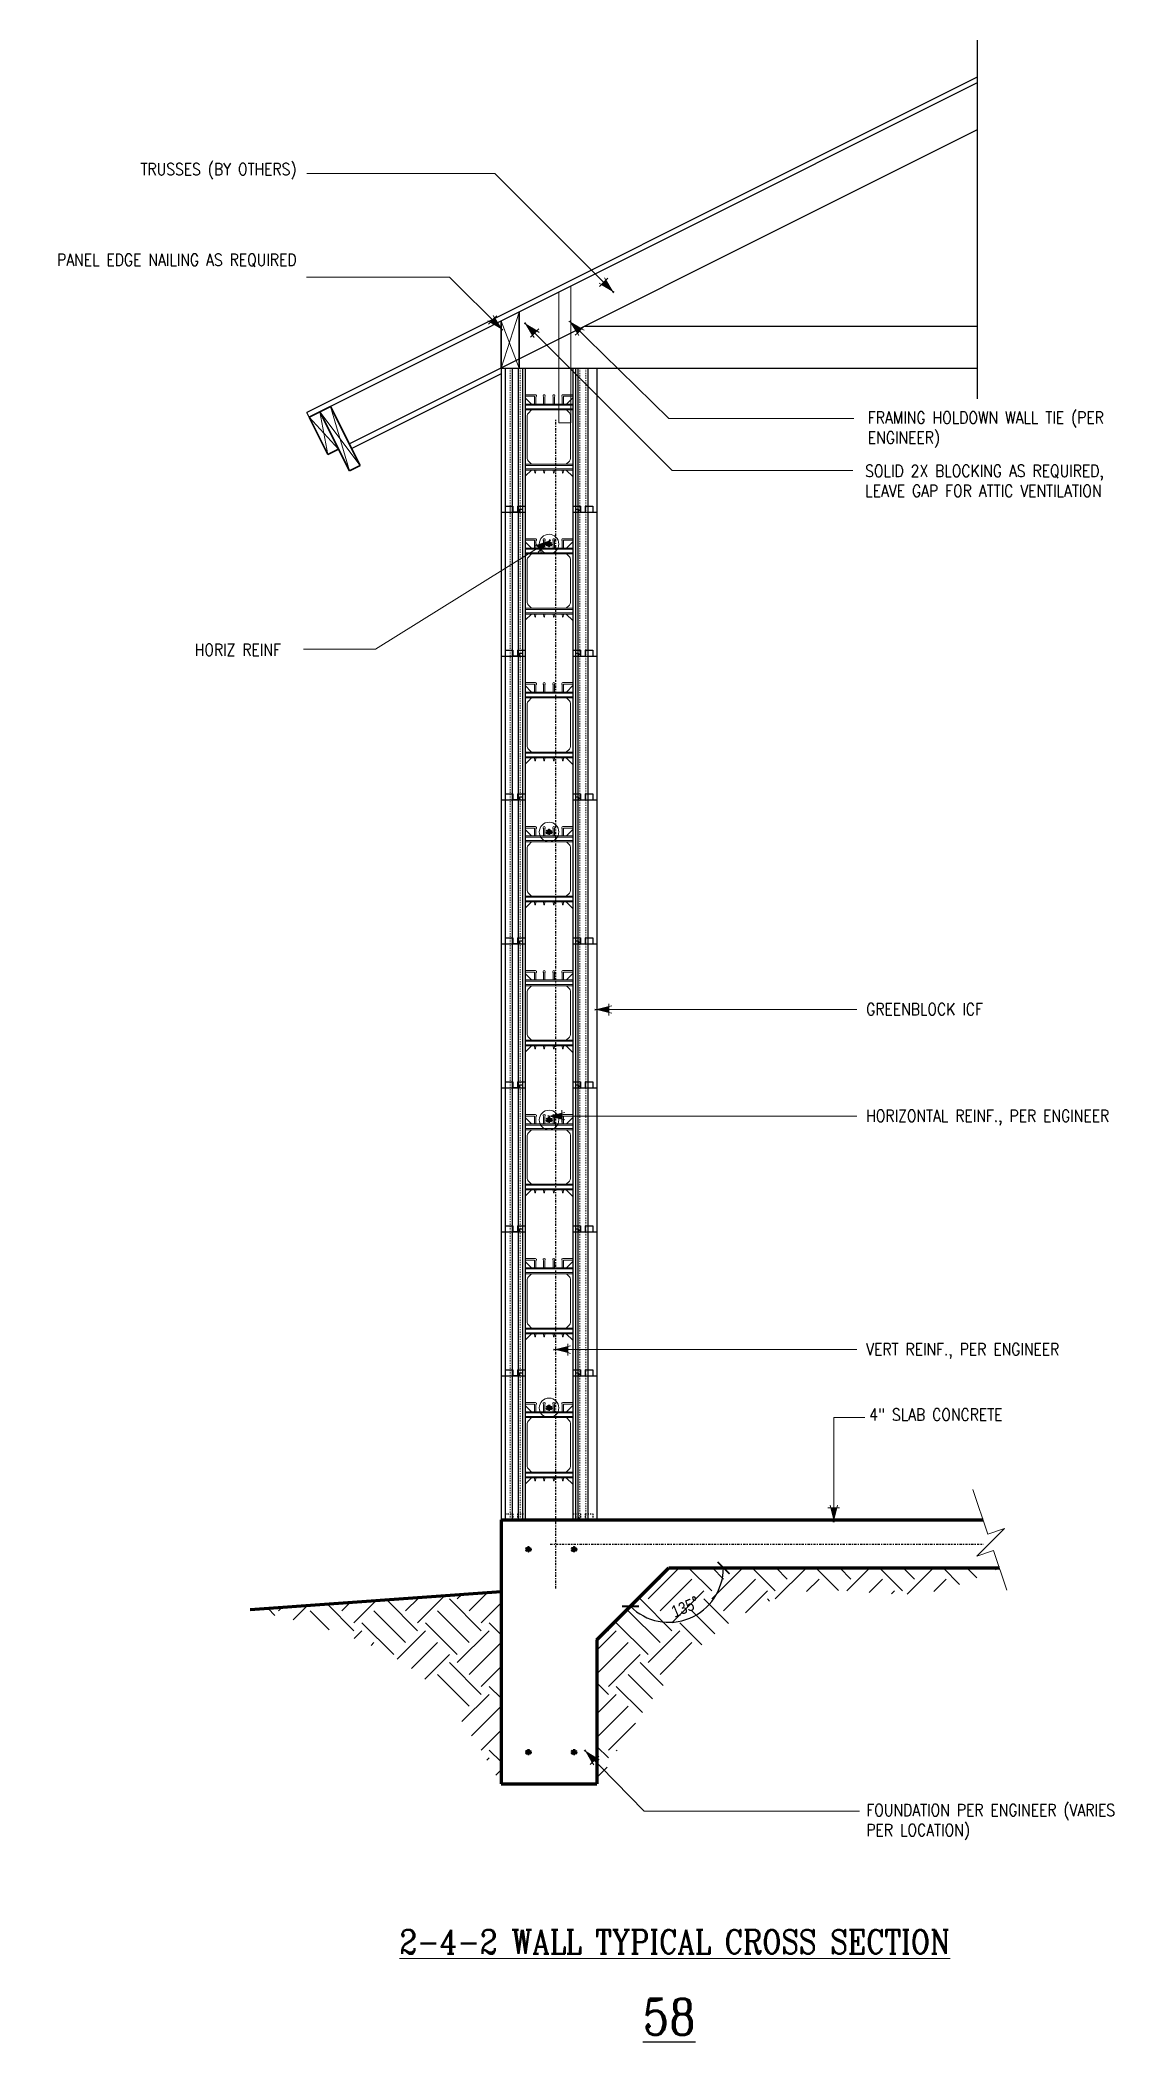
# Model space of a CAD drawing. Header units: inches. Extents: x 12 to 102, y 7 to 174.
import ezdxf

# ---------------------------------------------------------------- set-up
doc = ezdxf.new("R2010")
doc.units = ezdxf.units.IN
doc.header["$MEASUREMENT"] = 0
for name, pattern in [('CENTER', [2, 1.25, -0.25, 0.25, -0.25]), ('DASHED2', [0.375, 0.25, -0.125]), ('HIDDEN', [0.375, 0.25, -0.125])]:
    doc.linetypes.add(name, pattern=pattern)
doc.layers.get('Defpoints').update_dxf_attribs({"color": 252})
for name, color, linetype, lineweight in [('A2 Hatch', 8, 'Continuous', 9), ('A4 medium', 7, 'Continuous', 35), ('DETAILS', 7, 'Continuous', 13), ('DIM', 3, 'Continuous', 13), ('GRADE', 5, 'Continuous', 100), ('REBAR', 2, 'CENTER', 30)]:
    doc.layers.add(name, color=color, linetype=linetype, lineweight=lineweight)
doc.styles.add('ARCTEXT', font='arctext.shx', dxfattribs={"width": 0.85})
doc.styles.add('RomanC', font='romanc.shx', dxfattribs={"width": 0.85, "height": 5})
doc.dimstyles.new('ARCTEXT 1-1', dxfattribs={"dimscale": 0, "dimtxt": 1, "dimasz": 1, "dimexe": 0.1875, "dimexo": 1, "dimgap": 0.5, "dimtad": 1, "dimdec": 4, "dimzin": 3, "dimdsep": 46, "dimlunit": 4, "dimtxsty": 'ARCTEXT', "dimblk": 'ARCHTICK', "dimcen": 1, "dimclrd": 256, "dimclre": 256, "dimclrt": 256, "dimadec": 0, "dimazin": 0, "dimtfac": 1, "dimtdec": 4, "dimtofl": 0, "dimtmove": 2, "dimatfit": 3, "dimldrblk": 'arrow', "dimfxl": 1, "dimtolj": 1, "dimtzin": 0, "dimarcsym": 0})
doc.dimstyles.new('ARCTEXT1-4', dxfattribs={"dimtxt": 4, "dimasz": 2, "dimexe": 2, "dimexo": 2, "dimgap": 2, "dimtad": 1, "dimdec": 4, "dimzin": 3, "dimdsep": 46, "dimlunit": 4, "dimtxsty": 'ARCTEXT', "dimblk": 'ARCHTICK', "dimcen": 2, "dimaunit": 1, "dimadec": 0, "dimazin": 0, "dimtfac": 1, "dimtdec": 4, "dimtmove": 2, "dimatfit": 3, "dimldrblk": 'arrow', "dimfxl": 1, "dimtolj": 1, "dimtzin": 0, "dimarcsym": 0})
pattern_1 = [(45, (-8542.4664, 2990.3453), (4e-16, 5.3033009), [3.75, -3.75]), (45, (-8543.461, 2991.3397), (4e-16, 5.3033009), [3.75, -3.75]), (45, (-8544.455, 2992.334), (4e-16, 5.3033009), [3.75, -3.75]), (135, (-8544.455, 2992.997), (-5.3033009, 4e-16), [3.75, -3.75]), (135, (-8543.461, 2993.9914), (-5.3033009, 4e-16), [3.75, -3.75]), (135, (-8542.4664, 2994.9857), (-5.3033009, 4e-16), [3.75, -3.75])]

msp = doc.modelspace()

# ---------------------------------------------------------------- texts
at = {"layer": 'Defpoints', "insert": (64.56301, 10.37557), "char_height": 3, "width": 90.08, "attachment_point": 2, "style": 'RomanC'}
msp.add_mtext('{\\L58\\P}\\P            ', dxfattribs=at)
at = {"layer": 'DIM', "color": 3, "char_height": 1, "width": 22.6895455, "style": 'RomanC'}
for s, insert, attachment_point in [('TRUSSES (BY OTHERS)', (33.49009, 163.36647), 3), ('PANEL EDGE NAILING AS REQUIRED', (33.49009, 155.81407), 3), ('FRAMING HOLDOWN WALL TIE (PER ENGINEER)', (81.1311, 142.65956), 1), ('SOLID 2X BLOCKING AS REQUIRED, LEAVE GAP FOR ATTIC VENTILATION', (80.90573, 138.21685), 1), ('HORIZ REINF ', (25.00662, 123.31082), 1), ('GREENBLOCK ICF', (80.98805, 93.34729), 1), ('HORIZONTAL REINF., PER ENGINEER', (80.98805, 84.46493), 1), ('VERT REINF., PER ENGINEER', (80.98805, 65.0046), 1), ('4" SLAB CONCRETE', (81.24171, 59.56158), 1), ('FOUNDATION PER ENGINEER (VARIES PER LOCATION)', (81.00387, 26.60794), 1)]:
    msp.add_mtext(s, dxfattribs=dict(at, insert=insert, attachment_point=attachment_point))
at = {"layer": 'DIM', "insert": (65.03107, 16.12852), "char_height": 2, "width": 90.08, "attachment_point": 2, "style": 'RomanC'}
msp.add_mtext('{\\L2-4-2 WALL TYPICAL CROSS SECTION}', dxfattribs=at)

# ---------------------------------------------------------------- blocks, each defined once
blk = doc.blocks.new('_ArchTick')
at = {"color": 0, "linetype": 'ByBlock', "const_width": 0.15}
blk.add_lwpolyline([(-0.5, -0.5), (0.5, 0.5)], dxfattribs=at)
blk = doc.blocks.new('*D5')
at = {"layer": 'Defpoints', "color": 0}
for p in [(64.54, 46.29), (64.54, 46.29), (92.09, 46.29), (64.54, 41.75), (58.54, 40.29)]:
    blk.add_point(p, dxfattribs=at)
at = {"layer": 'DIM', "lineweight": -2}
blk.add_arc((64.54, 46.29), 4.54, 225, 0, dxfattribs=at)
for p, rotation in [((69.09, 46.29), 90), ((61.33, 43.08), 135)]:
    blk.add_blockref('_ArchTick', p, dxfattribs=dict(at, rotation=rotation))
at = {"layer": 'DIM', "color": 2, "insert": (65.9, 43.02), "char_height": 1, "attachment_point": 5, "rotation": 22.5, "style": 'ARCTEXT'}
blk.add_mtext('\\A1;135{\\Fromanc.shx|c0;°}', dxfattribs=at)
blk = doc.blocks.new('arrow')
at = {"layer": 'DIM'}
blk.add_hatch(color=253, dxfattribs=at).paths.add_polyline_path([(-2, 0.5), (-2, -0.5), (0, 0)])
at = {"layer": 'DIM', "lineweight": 9}
for points in [[(-2, 0.98), (-2, 0.5), (-2.47, 0.62)], [(0.37, 0.09), (0, 0)], [(0.37, -0.09), (0, 0)], [(-2, -0.98), (-2, -0.5), (-2.47, -0.62)]]:
    blk.add_lwpolyline(points, dxfattribs=at)
at = {"layer": 'DIM', "lineweight": 15}
blk.add_lwpolyline([(0, 0), (-2, -0.5), (-2, 0.5), (0, 0)], dxfattribs=at)

# ---------------------------------------------------------------- dimensions: what is measured, and where the dimension line sits
at = {"layer": 'DIM', "ltscale": 0.15}
dim = msp.add_angular_dim_2l(base=(64.54157, 41.74594), line1=((58.54157, 40.29023), (64.54157, 46.29023)), line2=((64.54157, 46.29023), (92.09368, 46.29023)), text='135{\\Fromanc.shx|c0;°}', dimstyle='ARCTEXT 1-1', override={"dimscale": 1, "dimclrt": 2}, dxfattribs=at)
dim.commit()
dim.dimension.update_dxf_attribs({"geometry": '*D5', "text_midpoint": (65.89791, 43.01574)})

# ---------------------------------------------------------------- hatches: boundary and pattern name
at = {"layer": 'A2 Hatch', "ltscale": 0.15}
h = msp.add_hatch(dxfattribs=at)
h.set_pattern_fill('EARTH', color=256, scale=15, angle=45, style=0)
h.set_pattern_definition(pattern_1)
edge = h.paths.add_edge_path()
edge.add_spline(control_points=[(58.54157, 28.29023), (61.01994, 32.36389), (65.17193, 39.18845), (75.69255, 45.80127), (84.96231, 43.07299), (90.18599, 45.4296), (92.09368, 46.29023)], knot_values=[0, 0, 0, 0, 14.259581874, 23.888913149, 34.595698067, 40.755270164, 40.755270164, 40.755270164, 40.755270164], degree=3, periodic=0)
edge.add_line((92.09368, 46.29023), (64.54157, 46.29023))
edge.add_line((64.54157, 46.29023), (58.54157, 40.29023))
edge.add_line((58.54157, 40.29023), (58.54157, 28.29023))
h.paths.add_polyline_path([(64.30966, 43.16965), (66.91215, 44.24764), (67.48617, 42.86182), (64.88368, 41.78383)], flags=24)
h = msp.add_hatch(dxfattribs=at)
h.set_pattern_fill('EARTH', color=256, scale=15, angle=45, style=0)
h.set_pattern_definition(pattern_1)
edge = h.paths.add_edge_path()
edge.add_line((50.54157, 44.29023), (29.63193, 42.80191))
edge.add_spline(control_points=[(29.63193, 42.80191), (34.83837, 41.61952), (43.9147, 39.55828), (48.56066, 31.65848), (50.54157, 28.29023)], knot_values=[0, 0, 0, 0, 15.180610025, 26.464199565, 26.464199565, 26.464199565, 26.464199565], degree=3, periodic=0)
edge.add_line((50.54157, 28.29023), (50.54157, 44.29023))
at = {"layer": 'REBAR', "ltscale": 0.15}
h = msp.add_hatch(color=256, dxfattribs=at)
edge = h.paths.add_edge_path()
edge.add_arc((54.54655, 131.62467), 0.22434, 0, 360)
h = msp.add_hatch(color=256, dxfattribs=at)
edge = h.paths.add_edge_path()
edge.add_arc((54.54655, 107.62467), 0.22434, 0, 360)
h = msp.add_hatch(color=256, dxfattribs=at)
edge = h.paths.add_edge_path()
edge.add_arc((54.54655, 83.62467), 0.22434, 0, 360)
h = msp.add_hatch(color=256, dxfattribs=at)
edge = h.paths.add_edge_path()
edge.add_arc((54.54655, 59.62467), 0.22434, 0, 360)
h = msp.add_hatch(color=256, dxfattribs=at)
edge = h.paths.add_edge_path()
edge.add_arc((52.82454, 47.83632), 0.22434, 0, 360)
h = msp.add_hatch(color=256, dxfattribs=at)
edge = h.paths.add_edge_path()
edge.add_arc((56.62785, 47.83632), 0.22434, 0, 360)
h = msp.add_hatch(color=256, dxfattribs=at)
edge = h.paths.add_edge_path()
edge.add_arc((52.82454, 30.92919), 0.22434, 0, 360)
h = msp.add_hatch(color=256, dxfattribs=at)
edge = h.paths.add_edge_path()
edge.add_arc((56.62785, 30.92919), 0.22434, 0, 360)

# ---------------------------------------------------------------- linework, layer by layer
at = {"ltscale": 0.15}
for p, q in [((90.23827, 173.63019), (90.23827, 143.7353)), ((90.23827, 170.54084), (34.34592, 142.59466)), ((90.23827, 170.0517), (36.33043, 143.09778)), ((90.23827, 166.13858), (37.89568, 139.96728)), ((57.54157, 149.79023), (90.23827, 149.79023)), ((50.54157, 145.80109), (38.09133, 139.57597)), ((50.54157, 146.29023), (90.23827, 146.29023)), ((34.54157, 142.20335), (34.34592, 142.59466)), ((51.51657, 134.29023), (51.91657, 134.29023)), ((51.51657, 122.29023), (51.91657, 122.29023)), ((51.51657, 110.29023), (51.91657, 110.29023)), ((51.51657, 98.29023), (51.91657, 98.29023)), ((51.51657, 86.29023), (51.91657, 86.29023)), ((51.51657, 74.29023), (51.91657, 74.29023)), ((51.51657, 62.29023), (51.91657, 62.29023))]:
    msp.add_line(p, q, dxfattribs=at)
at = {"color": 1}
for p, q in [((50.54157, 146.29023), (50.54157, 134.29023)), ((50.54157, 146.29023), (52.09157, 146.29023)), ((50.89157, 146.29023), (50.89157, 134.29023)), ((51.46657, 146.29023), (51.46657, 134.29023)), ((51.96657, 146.29023), (51.96657, 134.29023)), ((52.34157, 146.29023), (52.34157, 134.29023)), ((52.54157, 146.29023), (52.54157, 134.29023)), ((56.54157, 146.29023), (56.54157, 134.29023)), ((56.54157, 146.29023), (56.74157, 146.29023)), ((56.74157, 146.29023), (56.74157, 134.29023)), ((56.95657, 146.29023), (58.54157, 146.29023)), ((56.95657, 146.29023), (56.95657, 134.29023)), ((57.77657, 146.29023), (57.77657, 134.29023)), ((58.54157, 146.29023), (58.54157, 134.29023)), ((50.54157, 134.29023), (50.54157, 122.29023)), ((50.54157, 134.29023), (52.09157, 134.29023)), ((50.54157, 134.29023), (52.54157, 134.29023)), ((50.89157, 134.79023), (51.51657, 134.79023)), ((50.89157, 134.79023), (50.89157, 122.29023)), ((51.46657, 134.79023), (51.46657, 122.29023)), ((51.96657, 134.29023), (51.46657, 134.29023)), ((51.51657, 134.79023), (51.51657, 134.29023)), ((51.91657, 134.79023), (51.91657, 134.29023)), ((51.91657, 134.79023), (52.54157, 134.79023)), ((51.96657, 134.79023), (51.96657, 122.29023)), ((52.09157, 134.54023), (52.09157, 134.29023)), ((52.09157, 134.54023), (52.34157, 134.54023)), ((52.34157, 134.54023), (52.34157, 122.29023)), ((52.34157, 134.29023), (52.54157, 134.29023)), ((52.54157, 134.79023), (52.54157, 122.29023)), ((56.54157, 134.79023), (56.54157, 122.29023)), ((56.54157, 134.79023), (57.16657, 134.79023)), ((56.54157, 134.29023), (56.74157, 134.29023)), ((56.54157, 134.29023), (58.54157, 134.29023)), ((56.74157, 134.54023), (56.74157, 122.29023)), ((56.74157, 134.54023), (56.99157, 134.54023)), ((56.95657, 134.29023), (58.54157, 134.29023)), ((56.95657, 134.29023), (56.95657, 122.29023)), ((56.99157, 134.54023), (56.99157, 134.29023)), ((57.16657, 134.79023), (57.16657, 134.29023)), ((57.56657, 134.79023), (57.56657, 134.29023)), ((57.56657, 134.79023), (58.19157, 134.79023)), ((57.77657, 134.29023), (57.77657, 122.29023)), ((58.19157, 134.79023), (58.19157, 134.29023)), ((58.54157, 134.29023), (58.54157, 122.29023)), ((50.54157, 122.29023), (50.54157, 110.29023)), ((50.54157, 122.29023), (52.09157, 122.29023)), ((50.54157, 122.29023), (52.54157, 122.29023)), ((50.89157, 122.79023), (51.51657, 122.79023)), ((50.89157, 122.79023), (50.89157, 110.29023)), ((51.46657, 122.79023), (51.46657, 110.29023)), ((51.96657, 122.29023), (51.46657, 122.29023)), ((51.51657, 122.79023), (51.51657, 122.29023)), ((51.91657, 122.79023), (51.91657, 122.29023)), ((51.91657, 122.79023), (52.54157, 122.79023)), ((51.96657, 122.79023), (51.96657, 110.29023)), ((52.09157, 122.54023), (52.09157, 122.29023)), ((52.09157, 122.54023), (52.34157, 122.54023)), ((52.34157, 122.54023), (52.34157, 110.29023)), ((52.34157, 122.29023), (52.54157, 122.29023)), ((52.54157, 122.79023), (52.54157, 110.29023)), ((56.54157, 122.79023), (56.54157, 110.29023)), ((56.54157, 122.79023), (57.16657, 122.79023)), ((56.54157, 122.29023), (56.74157, 122.29023)), ((56.54157, 122.29023), (58.54157, 122.29023)), ((56.74157, 122.54023), (56.74157, 110.29023)), ((56.74157, 122.54023), (56.99157, 122.54023)), ((56.95657, 122.29023), (58.54157, 122.29023)), ((56.95657, 122.29023), (56.95657, 110.29023)), ((56.99157, 122.54023), (56.99157, 122.29023)), ((57.16657, 122.79023), (57.16657, 122.29023)), ((57.56657, 122.79023), (57.56657, 122.29023)), ((57.56657, 122.79023), (58.19157, 122.79023)), ((57.77657, 122.29023), (57.77657, 110.29023)), ((58.19157, 122.79023), (58.19157, 122.29023)), ((58.54157, 122.29023), (58.54157, 110.29023)), ((50.54157, 110.29023), (50.54157, 98.29023)), ((50.54157, 110.29023), (52.09157, 110.29023)), ((50.54157, 110.29023), (52.54157, 110.29023)), ((50.89157, 110.79023), (51.51657, 110.79023)), ((50.89157, 110.79023), (50.89157, 98.29023)), ((51.46657, 110.79023), (51.46657, 98.29023)), ((51.96657, 110.29023), (51.46657, 110.29023)), ((51.51657, 110.79023), (51.51657, 110.29023)), ((51.91657, 110.79023), (51.91657, 110.29023)), ((51.91657, 110.79023), (52.54157, 110.79023)), ((51.96657, 110.79023), (51.96657, 98.29023)), ((52.09157, 110.54023), (52.09157, 110.29023)), ((52.09157, 110.54023), (52.34157, 110.54023)), ((52.34157, 110.54023), (52.34157, 98.29023)), ((52.34157, 110.29023), (52.54157, 110.29023)), ((52.54157, 110.79023), (52.54157, 98.29023)), ((56.54157, 110.79023), (56.54157, 98.29023)), ((56.54157, 110.79023), (57.16657, 110.79023)), ((56.54157, 110.29023), (56.74157, 110.29023)), ((56.54157, 110.29023), (58.54157, 110.29023)), ((56.74157, 110.54023), (56.74157, 98.29023)), ((56.74157, 110.54023), (56.99157, 110.54023)), ((56.95657, 110.29023), (58.54157, 110.29023)), ((56.95657, 110.29023), (56.95657, 98.29023)), ((56.99157, 110.54023), (56.99157, 110.29023)), ((57.16657, 110.79023), (57.16657, 110.29023)), ((57.56657, 110.79023), (57.56657, 110.29023)), ((57.56657, 110.79023), (58.19157, 110.79023)), ((57.77657, 110.29023), (57.77657, 98.29023)), ((58.19157, 110.79023), (58.19157, 110.29023)), ((58.54157, 110.29023), (58.54157, 98.29023)), ((50.89157, 98.79023), (51.51657, 98.79023)), ((50.89157, 98.79023), (50.89157, 86.29023)), ((51.46657, 98.79023), (51.46657, 86.29023)), ((51.51657, 98.79023), (51.51657, 98.29023)), ((51.91657, 98.79023), (51.91657, 98.29023)), ((51.91657, 98.79023), (52.54157, 98.79023)), ((51.96657, 98.79023), (51.96657, 86.29023)), ((52.09157, 98.54023), (52.09157, 98.29023)), ((52.09157, 98.54023), (52.34157, 98.54023)), ((52.34157, 98.54023), (52.34157, 86.29023)), ((52.54157, 98.79023), (52.54157, 86.29023)), ((56.54157, 98.79023), (56.54157, 86.29023)), ((56.54157, 98.79023), (57.16657, 98.79023)), ((56.74157, 98.54023), (56.74157, 86.29023)), ((56.74157, 98.54023), (56.99157, 98.54023)), ((56.99157, 98.54023), (56.99157, 98.29023)), ((57.16657, 98.79023), (57.16657, 98.29023)), ((57.56657, 98.79023), (57.56657, 98.29023)), ((57.56657, 98.79023), (58.19157, 98.79023)), ((58.19157, 98.79023), (58.19157, 98.29023)), ((50.54157, 98.29023), (50.54157, 86.29023)), ((50.54157, 98.29023), (52.09157, 98.29023)), ((50.54157, 98.29023), (52.54157, 98.29023)), ((51.96657, 98.29023), (51.46657, 98.29023)), ((52.34157, 98.29023), (52.54157, 98.29023)), ((56.54157, 98.29023), (56.74157, 98.29023)), ((56.54157, 98.29023), (58.54157, 98.29023)), ((56.95657, 98.29023), (58.54157, 98.29023)), ((56.95657, 98.29023), (56.95657, 86.29023)), ((57.77657, 98.29023), (57.77657, 86.29023)), ((58.54157, 98.29023), (58.54157, 86.29023)), ((50.89157, 86.79023), (51.51657, 86.79023)), ((50.89157, 86.79023), (50.89157, 74.29023)), ((51.46657, 86.79023), (51.46657, 74.29023)), ((51.51657, 86.79023), (51.51657, 86.29023)), ((51.91657, 86.79023), (51.91657, 86.29023)), ((51.91657, 86.79023), (52.54157, 86.79023)), ((51.96657, 86.79023), (51.96657, 74.29023)), ((52.54157, 86.79023), (52.54157, 74.29023)), ((56.54157, 86.79023), (56.54157, 74.29023)), ((56.54157, 86.79023), (57.16657, 86.79023)), ((57.16657, 86.79023), (57.16657, 86.29023)), ((57.56657, 86.79023), (57.56657, 86.29023)), ((57.56657, 86.79023), (58.19157, 86.79023)), ((58.19157, 86.79023), (58.19157, 86.29023)), ((50.54157, 86.29023), (50.54157, 74.29023)), ((50.54157, 86.29023), (52.09157, 86.29023)), ((50.54157, 86.29023), (52.54157, 86.29023)), ((51.96657, 86.29023), (51.46657, 86.29023)), ((52.09157, 86.54023), (52.09157, 86.29023)), ((52.09157, 86.54023), (52.34157, 86.54023)), ((52.34157, 86.54023), (52.34157, 74.29023)), ((52.34157, 86.29023), (52.54157, 86.29023)), ((56.54157, 86.29023), (56.74157, 86.29023)), ((56.54157, 86.29023), (58.54157, 86.29023)), ((56.74157, 86.54023), (56.74157, 74.29023)), ((56.74157, 86.54023), (56.99157, 86.54023)), ((56.95657, 86.29023), (58.54157, 86.29023)), ((56.95657, 86.29023), (56.95657, 74.29023)), ((56.99157, 86.54023), (56.99157, 86.29023)), ((57.77657, 86.29023), (57.77657, 74.29023)), ((58.54157, 86.29023), (58.54157, 74.29023)), ((50.54157, 74.29023), (50.54157, 62.29023)), ((50.54157, 74.29023), (52.09157, 74.29023)), ((50.54157, 74.29023), (52.54157, 74.29023)), ((50.89157, 74.79023), (51.51657, 74.79023)), ((50.89157, 74.79023), (50.89157, 62.29023)), ((51.46657, 74.79023), (51.46657, 62.29023)), ((51.96657, 74.29023), (51.46657, 74.29023)), ((51.51657, 74.79023), (51.51657, 74.29023)), ((51.91657, 74.79023), (51.91657, 74.29023)), ((51.91657, 74.79023), (52.54157, 74.79023)), ((51.96657, 74.79023), (51.96657, 62.29023)), ((52.09157, 74.54023), (52.09157, 74.29023)), ((52.09157, 74.54023), (52.34157, 74.54023)), ((52.34157, 74.54023), (52.34157, 62.29023)), ((52.34157, 74.29023), (52.54157, 74.29023)), ((52.54157, 74.79023), (52.54157, 62.29023)), ((56.54157, 74.79023), (56.54157, 62.29023)), ((56.54157, 74.79023), (57.16657, 74.79023)), ((56.54157, 74.29023), (56.74157, 74.29023)), ((56.54157, 74.29023), (58.54157, 74.29023)), ((56.74157, 74.54023), (56.74157, 62.29023)), ((56.74157, 74.54023), (56.99157, 74.54023)), ((56.95657, 74.29023), (58.54157, 74.29023)), ((56.95657, 74.29023), (56.95657, 62.29023)), ((56.99157, 74.54023), (56.99157, 74.29023)), ((57.16657, 74.79023), (57.16657, 74.29023)), ((57.56657, 74.79023), (57.56657, 74.29023)), ((57.56657, 74.79023), (58.19157, 74.79023)), ((57.77657, 74.29023), (57.77657, 62.29023)), ((58.19157, 74.79023), (58.19157, 74.29023)), ((58.54157, 74.29023), (58.54157, 62.29023)), ((50.54157, 62.29023), (50.54157, 50.29023)), ((50.54157, 62.29023), (52.09157, 62.29023)), ((50.54157, 62.29023), (52.54157, 62.29023)), ((50.89157, 62.79023), (51.51657, 62.79023)), ((50.89157, 62.79023), (50.89157, 50.29023)), ((51.46657, 62.79023), (51.46657, 50.29023)), ((51.96657, 62.29023), (51.46657, 62.29023)), ((51.51657, 62.79023), (51.51657, 62.29023)), ((51.91657, 62.79023), (51.91657, 62.29023)), ((51.91657, 62.79023), (52.54157, 62.79023)), ((51.96657, 62.79023), (51.96657, 50.29023)), ((52.09157, 62.54023), (52.09157, 62.29023)), ((52.09157, 62.54023), (52.34157, 62.54023)), ((52.34157, 62.54023), (52.34157, 50.29023)), ((52.34157, 62.29023), (52.54157, 62.29023)), ((52.54157, 62.79023), (52.54157, 50.29023)), ((56.54157, 62.79023), (56.54157, 50.29023)), ((56.54157, 62.79023), (57.16657, 62.79023)), ((56.54157, 62.29023), (56.74157, 62.29023)), ((56.54157, 62.29023), (58.54157, 62.29023)), ((56.74157, 62.54023), (56.74157, 50.29023)), ((56.74157, 62.54023), (56.99157, 62.54023)), ((56.95657, 62.29023), (58.54157, 62.29023)), ((56.95657, 62.29023), (56.95657, 50.29023)), ((56.99157, 62.54023), (56.99157, 62.29023)), ((57.16657, 62.79023), (57.16657, 62.29023)), ((57.56657, 62.79023), (57.56657, 62.29023)), ((57.56657, 62.79023), (58.19157, 62.79023)), ((57.77657, 62.29023), (57.77657, 50.29023)), ((58.19157, 62.79023), (58.19157, 62.29023)), ((58.54157, 62.29023), (58.54157, 50.29023)), ((50.54157, 50.29023), (52.54157, 50.29023)), ((56.54157, 50.29023), (58.54157, 50.29023))]:
    msp.add_line(p, q, dxfattribs=at)
at = {"color": 1, "linetype": 'HIDDEN', "ltscale": 0.02}
for p, q in [((50.89157, 134.79023), (51.51657, 134.79023)), ((51.51657, 134.79023), (51.51657, 134.29023)), ((51.91657, 134.79023), (51.91657, 134.29023)), ((51.91657, 134.79023), (52.54157, 134.79023)), ((56.54157, 134.79023), (57.16657, 134.79023)), ((56.74157, 134.54023), (56.99157, 134.54023)), ((56.99157, 134.54023), (56.99157, 134.29023)), ((57.16657, 134.79023), (57.16657, 134.29023)), ((57.56657, 134.79023), (57.56657, 134.29023)), ((57.56657, 134.79023), (58.19157, 134.79023)), ((58.19157, 134.79023), (58.19157, 134.29023)), ((50.89157, 122.79023), (51.51657, 122.79023)), ((51.51657, 122.79023), (51.51657, 122.29023)), ((51.91657, 122.79023), (51.91657, 122.29023)), ((51.91657, 122.79023), (52.54157, 122.79023)), ((56.54157, 122.79023), (57.16657, 122.79023)), ((56.74157, 122.54023), (56.99157, 122.54023)), ((56.99157, 122.54023), (56.99157, 122.29023)), ((57.16657, 122.79023), (57.16657, 122.29023)), ((57.56657, 122.79023), (57.56657, 122.29023)), ((57.56657, 122.79023), (58.19157, 122.79023)), ((58.19157, 122.79023), (58.19157, 122.29023)), ((50.89157, 110.79023), (51.51657, 110.79023)), ((51.51657, 110.79023), (51.51657, 110.29023)), ((51.91657, 110.79023), (51.91657, 110.29023)), ((51.91657, 110.79023), (52.54157, 110.79023)), ((56.54157, 110.79023), (57.16657, 110.79023)), ((56.74157, 110.54023), (56.99157, 110.54023)), ((56.99157, 110.54023), (56.99157, 110.29023)), ((57.16657, 110.79023), (57.16657, 110.29023)), ((57.56657, 110.79023), (57.56657, 110.29023)), ((57.56657, 110.79023), (58.19157, 110.79023)), ((58.19157, 110.79023), (58.19157, 110.29023)), ((50.89157, 98.79023), (51.51657, 98.79023)), ((51.51657, 98.79023), (51.51657, 98.29023)), ((51.91657, 98.79023), (51.91657, 98.29023)), ((51.91657, 98.79023), (52.54157, 98.79023)), ((56.54157, 98.79023), (57.16657, 98.79023)), ((56.74157, 98.54023), (56.99157, 98.54023)), ((56.99157, 98.54023), (56.99157, 98.29023)), ((57.16657, 98.79023), (57.16657, 98.29023)), ((57.56657, 98.79023), (57.56657, 98.29023)), ((57.56657, 98.79023), (58.19157, 98.79023)), ((58.19157, 98.79023), (58.19157, 98.29023)), ((50.89157, 86.79023), (51.51657, 86.79023)), ((51.51657, 86.79023), (51.51657, 86.29023)), ((51.91657, 86.79023), (51.91657, 86.29023)), ((51.91657, 86.79023), (52.54157, 86.79023)), ((56.54157, 86.79023), (57.16657, 86.79023)), ((57.16657, 86.79023), (57.16657, 86.29023)), ((57.56657, 86.79023), (57.56657, 86.29023)), ((57.56657, 86.79023), (58.19157, 86.79023)), ((58.19157, 86.79023), (58.19157, 86.29023)), ((56.74157, 86.54023), (56.99157, 86.54023)), ((56.99157, 86.54023), (56.99157, 86.29023)), ((50.89157, 74.79023), (51.51657, 74.79023)), ((51.51657, 74.79023), (51.51657, 74.29023)), ((51.91657, 74.79023), (51.91657, 74.29023)), ((51.91657, 74.79023), (52.54157, 74.79023)), ((56.54157, 74.79023), (57.16657, 74.79023)), ((56.74157, 74.54023), (56.99157, 74.54023)), ((56.99157, 74.54023), (56.99157, 74.29023)), ((57.16657, 74.79023), (57.16657, 74.29023)), ((57.56657, 74.79023), (57.56657, 74.29023)), ((57.56657, 74.79023), (58.19157, 74.79023)), ((58.19157, 74.79023), (58.19157, 74.29023)), ((50.89157, 62.79023), (51.51657, 62.79023)), ((51.51657, 62.79023), (51.51657, 62.29023)), ((51.91657, 62.79023), (51.91657, 62.29023)), ((51.91657, 62.79023), (52.54157, 62.79023)), ((56.54157, 62.79023), (57.16657, 62.79023)), ((56.74157, 62.54023), (56.99157, 62.54023)), ((56.99157, 62.54023), (56.99157, 62.29023)), ((57.16657, 62.79023), (57.16657, 62.29023)), ((57.56657, 62.79023), (57.56657, 62.29023)), ((57.56657, 62.79023), (58.19157, 62.79023)), ((58.19157, 62.79023), (58.19157, 62.29023)), ((50.89157, 50.79023), (51.51657, 50.79023)), ((51.51657, 50.79023), (51.51657, 50.29023)), ((51.91657, 50.79023), (51.91657, 50.29023)), ((51.91657, 50.79023), (52.54157, 50.79023)), ((56.54157, 50.79023), (57.16657, 50.79023)), ((56.74157, 50.54023), (56.99157, 50.54023)), ((56.99157, 50.54023), (56.99157, 50.29023)), ((57.16657, 50.79023), (57.16657, 50.29023)), ((57.56657, 50.79023), (57.56657, 50.29023)), ((57.56657, 50.79023), (58.19157, 50.79023)), ((58.19157, 50.79023), (58.19157, 50.29023))]:
    msp.add_line(p, q, dxfattribs=at)
at = {"layer": 'A2 Hatch', "ltscale": 0.15}
for p, q in [((55.36631, 141.71613), (55.36631, 152.61572)), ((56.36631, 153.11572), (56.36631, 141.71702)), ((52.04157, 146.29023), (50.54157, 150.20335)), ((52.04157, 150.95335), (50.55924, 146.2864)), ((34.54157, 142.20335), (37.00125, 139.52007)), ((35.436, 142.65056), (36.10682, 139.07286)), ((38.7901, 138.17843), (35.436, 142.65056)), ((37.89568, 137.73122), (36.33043, 143.09778)), ((56.36631, 141.71702), (55.36631, 141.71613))]:
    msp.add_line(p, q, dxfattribs=at)
at = {"layer": 'A2 Hatch', "linetype": 'DASHED2', "ltscale": 0.15}
for p, q in [((51.30657, 146.29023), (51.30657, 134.29023)), ((52.12657, 146.29023), (52.12657, 134.29023)), ((57.11657, 146.29023), (57.11657, 134.29023)), ((57.61657, 146.29023), (57.61657, 134.29023)), ((51.30657, 134.79023), (51.30657, 122.29023)), ((52.12657, 134.79023), (52.12657, 122.29023)), ((57.11657, 134.29023), (57.11657, 122.29023)), ((57.61657, 134.29023), (57.61657, 122.29023)), ((51.30657, 122.79023), (51.30657, 110.29023)), ((52.12657, 122.79023), (52.12657, 110.29023)), ((57.11657, 122.29023), (57.11657, 110.29023)), ((57.61657, 122.29023), (57.61657, 110.29023)), ((51.30657, 110.79023), (51.30657, 98.29023)), ((52.12657, 110.79023), (52.12657, 98.29023)), ((57.11657, 110.29023), (57.11657, 98.29023)), ((57.61657, 110.29023), (57.61657, 98.29023)), ((51.30657, 98.79023), (51.30657, 86.29023)), ((52.12657, 98.79023), (52.12657, 86.29023)), ((57.11657, 98.29023), (57.11657, 86.29023)), ((57.61657, 98.29023), (57.61657, 86.29023)), ((51.30657, 86.79023), (51.30657, 74.29023)), ((52.12657, 86.79023), (52.12657, 74.29023)), ((57.11657, 86.29023), (57.11657, 74.29023)), ((57.61657, 86.29023), (57.61657, 74.29023)), ((51.30657, 74.79023), (51.30657, 62.29023)), ((52.12657, 74.79023), (52.12657, 62.29023)), ((57.11657, 74.29023), (57.11657, 62.29023)), ((57.61657, 74.29023), (57.61657, 62.29023)), ((51.30657, 62.79023), (51.30657, 50.29023)), ((52.12657, 62.79023), (52.12657, 50.29023)), ((57.11657, 62.29023), (57.11657, 50.29023)), ((57.61657, 62.29023), (57.61657, 50.29023))]:
    msp.add_line(p, q, dxfattribs=at)
at = {"layer": 'A2 Hatch', "ltscale": 0.15}
for centre in [(54.54655, 131.62467), (54.54655, 107.62467), (54.54655, 83.62467), (54.54655, 59.62467)]:
    msp.add_circle(centre, 0.81577, dxfattribs=at)
at = {"layer": 'A4 medium', "ltscale": 0.15}
for p, q in [((50.54157, 146.29023), (50.54157, 150.20335)), ((52.04157, 146.29023), (52.04157, 150.95335)), ((36.33043, 143.09778), (34.54157, 142.20335)), ((34.54157, 142.20335), (36.10682, 139.07286)), ((35.436, 142.65056), (37.89568, 137.73122)), ((36.33043, 143.09778), (38.7901, 138.17843)), ((36.10682, 139.07286), (37.00125, 139.52007)), ((37.89568, 137.73122), (38.7901, 138.17843))]:
    msp.add_line(p, q, dxfattribs=at)
at = {"layer": 'DETAILS', "color": 6, "lineweight": 20}
for p, q in [((53.40959, 144.06955), (52.54157, 144.06955)), ((53.34157, 143.94455), (52.54157, 143.94455)), ((53.09157, 143.29023), (52.54157, 143.82049)), ((53.34157, 143.34023), (53.34157, 143.94455)), ((53.44157, 143.34023), (53.44157, 143.85812)), ((54.09157, 143.34023), (54.09157, 143.85812)), ((54.19157, 143.34023), (54.19157, 143.85812)), ((54.89157, 143.34023), (54.89157, 143.85812)), ((54.99157, 143.34023), (54.99157, 143.85812)), ((55.64157, 143.34023), (55.64157, 143.85812)), ((55.69157, 144.06955), (56.54157, 144.06955)), ((55.74157, 143.34023), (55.74157, 143.94455)), ((55.74157, 143.94455), (56.54157, 143.94455)), ((55.99157, 143.29023), (56.54157, 143.82049)), ((52.54157, 143.29023), (53.09157, 143.29023)), ((53.29157, 143.29023), (52.54157, 143.29023)), ((52.54157, 143.29023), (56.54157, 143.29023)), ((56.54157, 143.20023), (52.54157, 143.20023)), ((56.54157, 142.90023), (52.54157, 142.90023)), ((56.54157, 142.81023), (52.54157, 142.81023)), ((52.73157, 138.7445), (52.73157, 142.32597)), ((53.09157, 142.81023), (52.81944, 142.5381)), ((53.29157, 143.29023), (53.49157, 143.29023)), ((54.04157, 143.29023), (53.49157, 143.29023)), ((54.04157, 143.29023), (54.24157, 143.29023)), ((54.84157, 143.29023), (54.24157, 143.29023)), ((54.84157, 143.29023), (55.04157, 143.29023)), ((55.59157, 143.29023), (55.04157, 143.29023)), ((55.59157, 143.29023), (55.79157, 143.29023)), ((55.79157, 143.29023), (55.99157, 143.29023)), ((55.99157, 142.81023), (56.24371, 142.5581)), ((56.33157, 138.7445), (56.33157, 142.34597)), ((53.08157, 138.27023), (52.81944, 138.53236)), ((55.98157, 138.27023), (56.24371, 138.53236)), ((56.54157, 138.27023), (52.54157, 138.27023)), ((56.54157, 138.18023), (52.54157, 138.18023)), ((56.54157, 137.88023), (52.54157, 137.88023)), ((56.54157, 137.79023), (52.54157, 137.79023)), ((53.08157, 137.79023), (52.54157, 137.26972)), ((52.73157, 138.27023), (53.08157, 138.27023)), ((53.34157, 138.27023), (53.44157, 138.27023)), ((53.37196, 137.55631), (53.34157, 137.79023)), ((53.41119, 137.55631), (53.44157, 137.79023)), ((54.12196, 137.55631), (54.09157, 137.79023)), ((54.16119, 137.55631), (54.19157, 137.79023)), ((54.92196, 137.55631), (54.89157, 137.79023)), ((54.96119, 137.55631), (54.99157, 137.79023)), ((55.67196, 137.55631), (55.64157, 137.79023)), ((55.71119, 137.55631), (55.74157, 137.79023)), ((55.98157, 137.79023), (56.54157, 137.25595)), ((53.40959, 132.06955), (52.54157, 132.06955)), ((53.34157, 131.94455), (52.54157, 131.94455)), ((53.09157, 131.29023), (52.54157, 131.82049)), ((53.34157, 131.34023), (53.34157, 131.94455)), ((53.44157, 131.34023), (53.44157, 131.85812)), ((54.09157, 131.34023), (54.09157, 131.85812)), ((54.19157, 131.34023), (54.19157, 131.85812)), ((54.89157, 131.34023), (54.89157, 131.85812)), ((54.99157, 131.34023), (54.99157, 131.85812)), ((55.64157, 131.34023), (55.64157, 131.85812)), ((55.69157, 132.06955), (56.54157, 132.06955)), ((55.74157, 131.34023), (55.74157, 131.94455)), ((55.74157, 131.94455), (56.54157, 131.94455)), ((55.99157, 131.29023), (56.54157, 131.82049)), ((52.54157, 131.29023), (53.09157, 131.29023)), ((53.29157, 131.29023), (52.54157, 131.29023)), ((52.54157, 131.29023), (56.54157, 131.29023)), ((56.54157, 131.20023), (52.54157, 131.20023)), ((56.54157, 130.90023), (52.54157, 130.90023)), ((56.54157, 130.81023), (52.54157, 130.81023)), ((52.73157, 126.7445), (52.73157, 130.32597)), ((53.09157, 130.81023), (52.81944, 130.5381)), ((53.29157, 131.29023), (53.49157, 131.29023)), ((54.04157, 131.29023), (53.49157, 131.29023)), ((54.04157, 131.29023), (54.24157, 131.29023)), ((54.84157, 131.29023), (54.24157, 131.29023)), ((54.84157, 131.29023), (55.04157, 131.29023)), ((55.59157, 131.29023), (55.04157, 131.29023)), ((55.59157, 131.29023), (55.79157, 131.29023)), ((55.79157, 131.29023), (55.99157, 131.29023)), ((55.99157, 130.81023), (56.24371, 130.5581)), ((56.33157, 126.7445), (56.33157, 130.34597)), ((56.54157, 126.27023), (52.54157, 126.27023)), ((56.54157, 126.18023), (52.54157, 126.18023)), ((56.54157, 125.88023), (52.54157, 125.88023)), ((56.54157, 125.79023), (52.54157, 125.79023)), ((53.08157, 125.79023), (52.54157, 125.26972)), ((52.73157, 126.27023), (53.08157, 126.27023)), ((53.08157, 126.27023), (52.81944, 126.53236)), ((53.34157, 126.27023), (53.44157, 126.27023)), ((53.37196, 125.55631), (53.34157, 125.79023)), ((53.41119, 125.55631), (53.44157, 125.79023)), ((54.12196, 125.55631), (54.09157, 125.79023)), ((54.16119, 125.55631), (54.19157, 125.79023)), ((54.92196, 125.55631), (54.89157, 125.79023)), ((54.96119, 125.55631), (54.99157, 125.79023)), ((55.67196, 125.55631), (55.64157, 125.79023)), ((55.71119, 125.55631), (55.74157, 125.79023)), ((55.98157, 126.27023), (56.24371, 126.53236)), ((55.98157, 125.79023), (56.54157, 125.25595)), ((53.40959, 120.06955), (52.54157, 120.06955)), ((53.34157, 119.94455), (52.54157, 119.94455)), ((53.09157, 119.29023), (52.54157, 119.82049)), ((52.54157, 119.29023), (53.09157, 119.29023)), ((53.29157, 119.29023), (52.54157, 119.29023)), ((52.54157, 119.29023), (56.54157, 119.29023)), ((56.54157, 119.20023), (52.54157, 119.20023)), ((56.54157, 118.90023), (52.54157, 118.90023)), ((56.54157, 118.81023), (52.54157, 118.81023)), ((53.09157, 118.81023), (52.81944, 118.5381)), ((53.29157, 119.29023), (53.49157, 119.29023)), ((53.34157, 119.34023), (53.34157, 119.94455)), ((53.44157, 119.34023), (53.44157, 119.85812)), ((54.04157, 119.29023), (53.49157, 119.29023)), ((54.04157, 119.29023), (54.24157, 119.29023)), ((54.09157, 119.34023), (54.09157, 119.85812)), ((54.19157, 119.34023), (54.19157, 119.85812)), ((54.84157, 119.29023), (54.24157, 119.29023)), ((54.84157, 119.29023), (55.04157, 119.29023)), ((54.89157, 119.34023), (54.89157, 119.85812)), ((54.99157, 119.34023), (54.99157, 119.85812)), ((55.59157, 119.29023), (55.04157, 119.29023)), ((55.59157, 119.29023), (55.79157, 119.29023)), ((55.64157, 119.34023), (55.64157, 119.85812)), ((55.69157, 120.06955), (56.54157, 120.06955)), ((55.74157, 119.34023), (55.74157, 119.94455)), ((55.74157, 119.94455), (56.54157, 119.94455)), ((55.79157, 119.29023), (55.99157, 119.29023)), ((55.99157, 119.29023), (56.54157, 119.82049)), ((55.99157, 118.81023), (56.24371, 118.5581)), ((52.73157, 114.7445), (52.73157, 118.32597)), ((56.33157, 114.7445), (56.33157, 118.34597)), ((56.54157, 114.27023), (52.54157, 114.27023)), ((56.54157, 114.18023), (52.54157, 114.18023)), ((56.54157, 113.88023), (52.54157, 113.88023)), ((56.54157, 113.79023), (52.54157, 113.79023)), ((53.08157, 113.79023), (52.54157, 113.26972)), ((52.73157, 114.27023), (53.08157, 114.27023)), ((53.08157, 114.27023), (52.81944, 114.53236)), ((53.34157, 114.27023), (53.44157, 114.27023)), ((53.37196, 113.55631), (53.34157, 113.79023)), ((53.41119, 113.55631), (53.44157, 113.79023)), ((54.12196, 113.55631), (54.09157, 113.79023)), ((54.16119, 113.55631), (54.19157, 113.79023)), ((54.92196, 113.55631), (54.89157, 113.79023)), ((54.96119, 113.55631), (54.99157, 113.79023)), ((55.67196, 113.55631), (55.64157, 113.79023)), ((55.71119, 113.55631), (55.74157, 113.79023)), ((55.98157, 114.27023), (56.24371, 114.53236)), ((55.98157, 113.79023), (56.54157, 113.25595)), ((53.40959, 108.06955), (52.54157, 108.06955)), ((53.34157, 107.94455), (52.54157, 107.94455)), ((53.09157, 107.29023), (52.54157, 107.82049)), ((52.54157, 107.29023), (53.09157, 107.29023)), ((53.29157, 107.29023), (52.54157, 107.29023)), ((52.54157, 107.29023), (56.54157, 107.29023)), ((56.54157, 107.20023), (52.54157, 107.20023)), ((56.54157, 106.90023), (52.54157, 106.90023)), ((56.54157, 106.81023), (52.54157, 106.81023)), ((53.09157, 106.81023), (52.81944, 106.5381)), ((53.29157, 107.29023), (53.49157, 107.29023)), ((53.34157, 107.34023), (53.34157, 107.94455)), ((53.44157, 107.34023), (53.44157, 107.85812)), ((54.04157, 107.29023), (53.49157, 107.29023)), ((54.04157, 107.29023), (54.24157, 107.29023)), ((54.09157, 107.34023), (54.09157, 107.85812)), ((54.19157, 107.34023), (54.19157, 107.85812)), ((54.84157, 107.29023), (54.24157, 107.29023)), ((54.84157, 107.29023), (55.04157, 107.29023)), ((54.89157, 107.34023), (54.89157, 107.85812)), ((54.99157, 107.34023), (54.99157, 107.85812)), ((55.59157, 107.29023), (55.04157, 107.29023)), ((55.59157, 107.29023), (55.79157, 107.29023)), ((55.64157, 107.34023), (55.64157, 107.85812)), ((55.69157, 108.06955), (56.54157, 108.06955)), ((55.74157, 107.34023), (55.74157, 107.94455)), ((55.74157, 107.94455), (56.54157, 107.94455)), ((55.79157, 107.29023), (55.99157, 107.29023)), ((55.99157, 107.29023), (56.54157, 107.82049)), ((55.99157, 106.81023), (56.24371, 106.5581)), ((52.73157, 102.7445), (52.73157, 106.32597)), ((56.33157, 102.7445), (56.33157, 106.34597)), ((56.54157, 102.27023), (52.54157, 102.27023)), ((56.54157, 102.18023), (52.54157, 102.18023)), ((56.54157, 101.88023), (52.54157, 101.88023)), ((56.54157, 101.79023), (52.54157, 101.79023)), ((53.08157, 101.79023), (52.54157, 101.26972)), ((52.73157, 102.27023), (53.08157, 102.27023)), ((53.08157, 102.27023), (52.81944, 102.53236)), ((53.34157, 102.27023), (53.44157, 102.27023)), ((53.37196, 101.55631), (53.34157, 101.79023)), ((53.41119, 101.55631), (53.44157, 101.79023)), ((54.12196, 101.55631), (54.09157, 101.79023)), ((54.16119, 101.55631), (54.19157, 101.79023)), ((54.92196, 101.55631), (54.89157, 101.79023)), ((54.96119, 101.55631), (54.99157, 101.79023)), ((55.67196, 101.55631), (55.64157, 101.79023)), ((55.71119, 101.55631), (55.74157, 101.79023)), ((55.98157, 102.27023), (56.24371, 102.53236)), ((55.98157, 101.79023), (56.54157, 101.25595)), ((53.40959, 96.06955), (52.54157, 96.06955)), ((53.34157, 95.94455), (52.54157, 95.94455)), ((53.09157, 95.29023), (52.54157, 95.82049)), ((52.54157, 95.29023), (53.09157, 95.29023)), ((53.29157, 95.29023), (52.54157, 95.29023)), ((52.54157, 95.29023), (56.54157, 95.29023)), ((56.54157, 95.20023), (52.54157, 95.20023)), ((53.29157, 95.29023), (53.49157, 95.29023)), ((53.34157, 95.34023), (53.34157, 95.94455)), ((53.44157, 95.34023), (53.44157, 95.85812)), ((54.04157, 95.29023), (53.49157, 95.29023)), ((54.04157, 95.29023), (54.24157, 95.29023)), ((54.09157, 95.34023), (54.09157, 95.85812)), ((54.19157, 95.34023), (54.19157, 95.85812)), ((54.84157, 95.29023), (54.24157, 95.29023)), ((54.84157, 95.29023), (55.04157, 95.29023)), ((54.89157, 95.34023), (54.89157, 95.85812)), ((54.99157, 95.34023), (54.99157, 95.85812)), ((55.59157, 95.29023), (55.04157, 95.29023)), ((55.59157, 95.29023), (55.79157, 95.29023)), ((55.64157, 95.34023), (55.64157, 95.85812)), ((55.69157, 96.06955), (56.54157, 96.06955)), ((55.74157, 95.34023), (55.74157, 95.94455)), ((55.74157, 95.94455), (56.54157, 95.94455)), ((55.79157, 95.29023), (55.99157, 95.29023)), ((55.99157, 95.29023), (56.54157, 95.82049)), ((56.54157, 94.90023), (52.54157, 94.90023)), ((56.54157, 94.81023), (52.54157, 94.81023)), ((52.73157, 90.7445), (52.73157, 94.32597)), ((53.09157, 94.81023), (52.81944, 94.5381)), ((55.99157, 94.81023), (56.24371, 94.5581)), ((56.33157, 90.7445), (56.33157, 94.34597)), ((56.54157, 90.27023), (52.54157, 90.27023)), ((56.54157, 90.18023), (52.54157, 90.18023)), ((52.73157, 90.27023), (53.08157, 90.27023)), ((53.08157, 90.27023), (52.81944, 90.53236)), ((53.34157, 90.27023), (53.44157, 90.27023)), ((55.98157, 90.27023), (56.24371, 90.53236)), ((56.54157, 89.88023), (52.54157, 89.88023)), ((56.54157, 89.79023), (52.54157, 89.79023)), ((53.08157, 89.79023), (52.54157, 89.26972)), ((53.37196, 89.55631), (53.34157, 89.79023)), ((53.41119, 89.55631), (53.44157, 89.79023)), ((54.12196, 89.55631), (54.09157, 89.79023)), ((54.16119, 89.55631), (54.19157, 89.79023)), ((54.92196, 89.55631), (54.89157, 89.79023)), ((54.96119, 89.55631), (54.99157, 89.79023)), ((55.67196, 89.55631), (55.64157, 89.79023)), ((55.71119, 89.55631), (55.74157, 89.79023)), ((55.98157, 89.79023), (56.54157, 89.25595)), ((53.40959, 84.06955), (52.54157, 84.06955)), ((53.34157, 83.94455), (52.54157, 83.94455)), ((53.09157, 83.29023), (52.54157, 83.82049)), ((53.34157, 83.34023), (53.34157, 83.94455)), ((53.44157, 83.34023), (53.44157, 83.85812)), ((54.09157, 83.34023), (54.09157, 83.85812)), ((54.19157, 83.34023), (54.19157, 83.85812)), ((54.89157, 83.34023), (54.89157, 83.85812)), ((54.99157, 83.34023), (54.99157, 83.85812)), ((55.64157, 83.34023), (55.64157, 83.85812)), ((55.69157, 84.06955), (56.54157, 84.06955)), ((55.74157, 83.34023), (55.74157, 83.94455)), ((55.74157, 83.94455), (56.54157, 83.94455)), ((55.99157, 83.29023), (56.54157, 83.82049)), ((52.54157, 83.29023), (53.09157, 83.29023)), ((53.29157, 83.29023), (52.54157, 83.29023)), ((52.54157, 83.29023), (56.54157, 83.29023)), ((56.54157, 83.20023), (52.54157, 83.20023)), ((56.54157, 82.90023), (52.54157, 82.90023)), ((56.54157, 82.81023), (52.54157, 82.81023)), ((52.73157, 78.7445), (52.73157, 82.32597)), ((53.09157, 82.81023), (52.81944, 82.5381)), ((53.29157, 83.29023), (53.49157, 83.29023)), ((54.04157, 83.29023), (53.49157, 83.29023)), ((54.04157, 83.29023), (54.24157, 83.29023)), ((54.84157, 83.29023), (54.24157, 83.29023)), ((54.84157, 83.29023), (55.04157, 83.29023)), ((55.59157, 83.29023), (55.04157, 83.29023)), ((55.59157, 83.29023), (55.79157, 83.29023)), ((55.79157, 83.29023), (55.99157, 83.29023)), ((55.99157, 82.81023), (56.24371, 82.5581)), ((56.33157, 78.7445), (56.33157, 82.34597)), ((53.08157, 78.27023), (52.81944, 78.53236)), ((55.98157, 78.27023), (56.24371, 78.53236)), ((56.54157, 78.27023), (52.54157, 78.27023)), ((56.54157, 78.18023), (52.54157, 78.18023)), ((56.54157, 77.88023), (52.54157, 77.88023)), ((56.54157, 77.79023), (52.54157, 77.79023)), ((53.08157, 77.79023), (52.54157, 77.26972)), ((52.73157, 78.27023), (53.08157, 78.27023)), ((53.34157, 78.27023), (53.44157, 78.27023)), ((53.37196, 77.55631), (53.34157, 77.79023)), ((53.41119, 77.55631), (53.44157, 77.79023)), ((54.12196, 77.55631), (54.09157, 77.79023)), ((54.16119, 77.55631), (54.19157, 77.79023)), ((54.92196, 77.55631), (54.89157, 77.79023)), ((54.96119, 77.55631), (54.99157, 77.79023)), ((55.67196, 77.55631), (55.64157, 77.79023)), ((55.71119, 77.55631), (55.74157, 77.79023)), ((55.98157, 77.79023), (56.54157, 77.25595)), ((53.40959, 72.06955), (52.54157, 72.06955)), ((53.34157, 71.94455), (52.54157, 71.94455)), ((53.09157, 71.29023), (52.54157, 71.82049)), ((53.34157, 71.34023), (53.34157, 71.94455)), ((53.44157, 71.34023), (53.44157, 71.85812)), ((54.09157, 71.34023), (54.09157, 71.85812)), ((54.19157, 71.34023), (54.19157, 71.85812)), ((54.89157, 71.34023), (54.89157, 71.85812)), ((54.99157, 71.34023), (54.99157, 71.85812)), ((55.64157, 71.34023), (55.64157, 71.85812)), ((55.69157, 72.06955), (56.54157, 72.06955)), ((55.74157, 71.34023), (55.74157, 71.94455)), ((55.74157, 71.94455), (56.54157, 71.94455)), ((55.99157, 71.29023), (56.54157, 71.82049)), ((52.54157, 71.29023), (53.09157, 71.29023)), ((53.29157, 71.29023), (52.54157, 71.29023)), ((52.54157, 71.29023), (56.54157, 71.29023)), ((56.54157, 71.20023), (52.54157, 71.20023)), ((56.54157, 70.90023), (52.54157, 70.90023)), ((56.54157, 70.81023), (52.54157, 70.81023)), ((52.73157, 66.7445), (52.73157, 70.32597)), ((53.09157, 70.81023), (52.81944, 70.5381)), ((53.29157, 71.29023), (53.49157, 71.29023)), ((54.04157, 71.29023), (53.49157, 71.29023)), ((54.04157, 71.29023), (54.24157, 71.29023)), ((54.84157, 71.29023), (54.24157, 71.29023)), ((54.84157, 71.29023), (55.04157, 71.29023)), ((55.59157, 71.29023), (55.04157, 71.29023)), ((55.59157, 71.29023), (55.79157, 71.29023)), ((55.79157, 71.29023), (55.99157, 71.29023)), ((55.99157, 70.81023), (56.24371, 70.5581)), ((56.33157, 66.7445), (56.33157, 70.34597)), ((56.54157, 66.27023), (52.54157, 66.27023)), ((56.54157, 66.18023), (52.54157, 66.18023)), ((56.54157, 65.88023), (52.54157, 65.88023)), ((56.54157, 65.79023), (52.54157, 65.79023)), ((53.08157, 65.79023), (52.54157, 65.26972)), ((52.73157, 66.27023), (53.08157, 66.27023)), ((53.08157, 66.27023), (52.81944, 66.53236)), ((53.34157, 66.27023), (53.44157, 66.27023)), ((53.37196, 65.55631), (53.34157, 65.79023)), ((53.41119, 65.55631), (53.44157, 65.79023)), ((54.12196, 65.55631), (54.09157, 65.79023)), ((54.16119, 65.55631), (54.19157, 65.79023)), ((54.92196, 65.55631), (54.89157, 65.79023)), ((54.96119, 65.55631), (54.99157, 65.79023)), ((55.67196, 65.55631), (55.64157, 65.79023)), ((55.71119, 65.55631), (55.74157, 65.79023)), ((55.98157, 66.27023), (56.24371, 66.53236)), ((55.98157, 65.79023), (56.54157, 65.25595)), ((53.40959, 60.06955), (52.54157, 60.06955)), ((55.69157, 60.06955), (56.54157, 60.06955)), ((53.34157, 59.94455), (52.54157, 59.94455)), ((53.09157, 59.29023), (52.54157, 59.82049)), ((52.54157, 59.29023), (53.09157, 59.29023)), ((53.29157, 59.29023), (52.54157, 59.29023)), ((52.54157, 59.29023), (56.54157, 59.29023)), ((56.54157, 59.20023), (52.54157, 59.20023)), ((56.54157, 58.90023), (52.54157, 58.90023)), ((56.54157, 58.81023), (52.54157, 58.81023)), ((53.09157, 58.81023), (52.81944, 58.5381)), ((53.29157, 59.29023), (53.49157, 59.29023)), ((53.34157, 59.34023), (53.34157, 59.94455)), ((53.44157, 59.34023), (53.44157, 59.85812)), ((54.04157, 59.29023), (53.49157, 59.29023)), ((54.04157, 59.29023), (54.24157, 59.29023)), ((54.09157, 59.34023), (54.09157, 59.85812)), ((54.19157, 59.34023), (54.19157, 59.85812)), ((54.84157, 59.29023), (54.24157, 59.29023)), ((54.84157, 59.29023), (55.04157, 59.29023)), ((54.89157, 59.34023), (54.89157, 59.85812)), ((54.99157, 59.34023), (54.99157, 59.85812)), ((55.59157, 59.29023), (55.04157, 59.29023)), ((55.59157, 59.29023), (55.79157, 59.29023)), ((55.64157, 59.34023), (55.64157, 59.85812)), ((55.74157, 59.34023), (55.74157, 59.94455)), ((55.74157, 59.94455), (56.54157, 59.94455)), ((55.79157, 59.29023), (55.99157, 59.29023)), ((55.99157, 59.29023), (56.54157, 59.82049)), ((55.99157, 58.81023), (56.24371, 58.5581)), ((52.73157, 54.7445), (52.73157, 58.32597)), ((56.33157, 54.7445), (56.33157, 58.34597)), ((56.54157, 54.27023), (52.54157, 54.27023)), ((56.54157, 54.18023), (52.54157, 54.18023)), ((56.54157, 53.88023), (52.54157, 53.88023)), ((56.54157, 53.79023), (52.54157, 53.79023)), ((53.08157, 53.79023), (52.54157, 53.26972)), ((52.73157, 54.27023), (53.08157, 54.27023)), ((53.08157, 54.27023), (52.81944, 54.53236)), ((53.34157, 54.27023), (53.44157, 54.27023)), ((53.37196, 53.55631), (53.34157, 53.79023)), ((53.41119, 53.55631), (53.44157, 53.79023)), ((54.12196, 53.55631), (54.09157, 53.79023)), ((54.16119, 53.55631), (54.19157, 53.79023)), ((54.92196, 53.55631), (54.89157, 53.79023)), ((54.96119, 53.55631), (54.99157, 53.79023)), ((55.67196, 53.55631), (55.64157, 53.79023)), ((55.71119, 53.55631), (55.74157, 53.79023)), ((55.98157, 54.27023), (56.24371, 54.53236)), ((55.98157, 53.79023), (56.54157, 53.25595))]:
    msp.add_line(p, q, dxfattribs=at)
for centre, radius, start, end in [((53.40406, 143.97851), 0.09121, 307.4863304, 93.4765684), ((53.50333, 143.86236), 0.0619, 134.9903235, 183.9263368), ((54.14157, 143.97597), 0.09358, 311.7278668, 228.2721332), ((53.99157, 143.85812), 0.1, 0, 28.6972394), ((54.29157, 143.85812), 0.1, 151.3027606, 180), ((54.94157, 143.97597), 0.09358, 311.7278668, 228.2721332), ((54.79157, 143.85812), 0.1, 0, 28.6972394), ((55.09157, 143.85812), 0.1, 151.3027606, 180), ((55.69157, 143.97597), 0.09358, 90, 228.2720387), ((55.52932, 143.85498), 0.1123, 1.5997261, 27.097515), ((53.03157, 142.32597), 0.3, 135, 180), ((53.29157, 143.34023), 0.05, 270, 0), ((53.49157, 143.34023), 0.05, 180, 270), ((54.04157, 143.34023), 0.05, 270, 0), ((54.24157, 143.34023), 0.05, 180, 270), ((54.84157, 143.34023), 0.05, 270, 0), ((55.04157, 143.34023), 0.05, 180, 270), ((55.59157, 143.34023), 0.05, 270, 0), ((55.79157, 143.34023), 0.05, 180, 270), ((56.03157, 142.34597), 0.3, 0, 45), ((53.03157, 138.7445), 0.3, 180, 225), ((56.03157, 138.7445), 0.3, 315, 0), ((53.39157, 137.56023), 0.02, 191.3099325, 348.6900675), ((54.14157, 137.56023), 0.02, 191.3099325, 348.6900675), ((54.94157, 137.56023), 0.02, 191.3099325, 348.6900675), ((55.69157, 137.56023), 0.02, 191.3099325, 348.6900675), ((53.40406, 131.97851), 0.09121, 307.4863304, 93.4765684), ((53.50333, 131.86236), 0.0619, 134.9903235, 183.9263368), ((54.14157, 131.97597), 0.09358, 311.7278668, 228.2721332), ((53.99157, 131.85812), 0.1, 0, 28.6972394), ((54.29157, 131.85812), 0.1, 151.3027606, 180), ((54.94157, 131.97597), 0.09358, 311.7278668, 228.2721332), ((54.79157, 131.85812), 0.1, 0, 28.6972394), ((55.09157, 131.85812), 0.1, 151.3027606, 180), ((55.69157, 131.97597), 0.09358, 90, 228.2720387), ((55.52932, 131.85498), 0.1123, 1.5997261, 27.097515), ((53.03157, 130.32597), 0.3, 135, 180), ((53.29157, 131.34023), 0.05, 270, 0), ((53.49157, 131.34023), 0.05, 180, 270), ((54.04157, 131.34023), 0.05, 270, 0), ((54.24157, 131.34023), 0.05, 180, 270), ((54.84157, 131.34023), 0.05, 270, 0), ((55.04157, 131.34023), 0.05, 180, 270), ((55.59157, 131.34023), 0.05, 270, 0), ((55.79157, 131.34023), 0.05, 180, 270), ((56.03157, 130.34597), 0.3, 0, 45), ((53.03157, 126.7445), 0.3, 180, 225), ((53.39157, 125.56023), 0.02, 191.3099325, 348.6900675), ((54.14157, 125.56023), 0.02, 191.3099325, 348.6900675), ((54.94157, 125.56023), 0.02, 191.3099325, 348.6900675), ((55.69157, 125.56023), 0.02, 191.3099325, 348.6900675), ((56.03157, 126.7445), 0.3, 315, 0), ((53.03157, 118.32597), 0.3, 135, 180), ((53.29157, 119.34023), 0.05, 270, 0), ((53.40406, 119.97851), 0.09121, 307.4863304, 93.4765684), ((53.50333, 119.86236), 0.0619, 134.9903235, 183.9263368), ((53.49157, 119.34023), 0.05, 180, 270), ((54.04157, 119.34023), 0.05, 270, 0), ((54.14157, 119.97597), 0.09358, 311.7278668, 228.2721332), ((53.99157, 119.85812), 0.1, 0, 28.6972394), ((54.29157, 119.85812), 0.1, 151.3027606, 180), ((54.24157, 119.34023), 0.05, 180, 270), ((54.84157, 119.34023), 0.05, 270, 0), ((54.94157, 119.97597), 0.09358, 311.7278668, 228.2721332), ((54.79157, 119.85812), 0.1, 0, 28.6972394), ((55.09157, 119.85812), 0.1, 151.3027606, 180), ((55.04157, 119.34023), 0.05, 180, 270), ((55.59157, 119.34023), 0.05, 270, 0), ((55.69157, 119.97597), 0.09358, 90, 228.2720387), ((55.52932, 119.85498), 0.1123, 1.5997261, 27.097515), ((55.79157, 119.34023), 0.05, 180, 270), ((56.03157, 118.34597), 0.3, 0, 45), ((53.03157, 114.7445), 0.3, 180, 225), ((53.39157, 113.56023), 0.02, 191.3099325, 348.6900675), ((54.14157, 113.56023), 0.02, 191.3099325, 348.6900675), ((54.94157, 113.56023), 0.02, 191.3099325, 348.6900675), ((55.69157, 113.56023), 0.02, 191.3099325, 348.6900675), ((56.03157, 114.7445), 0.3, 315, 0), ((53.29157, 107.34023), 0.05, 270, 0), ((53.40406, 107.97851), 0.09121, 307.4863304, 93.4765684), ((53.50333, 107.86236), 0.0619, 134.9903235, 183.9263368), ((53.49157, 107.34023), 0.05, 180, 270), ((54.04157, 107.34023), 0.05, 270, 0), ((54.14157, 107.97597), 0.09358, 311.7278668, 228.2721332), ((53.99157, 107.85812), 0.1, 0, 28.6972394), ((54.29157, 107.85812), 0.1, 151.3027606, 180), ((54.24157, 107.34023), 0.05, 180, 270), ((54.84157, 107.34023), 0.05, 270, 0), ((54.94157, 107.97597), 0.09358, 311.7278668, 228.2721332), ((54.79157, 107.85812), 0.1, 0, 28.6972394), ((55.09157, 107.85812), 0.1, 151.3027606, 180), ((55.04157, 107.34023), 0.05, 180, 270), ((55.59157, 107.34023), 0.05, 270, 0), ((55.69157, 107.97597), 0.09358, 90, 228.2720387), ((55.52932, 107.85498), 0.1123, 1.5997261, 27.097515), ((55.79157, 107.34023), 0.05, 180, 270), ((53.03157, 106.32597), 0.3, 135, 180), ((56.03157, 106.34597), 0.3, 0, 45), ((53.03157, 102.7445), 0.3, 180, 225), ((56.03157, 102.7445), 0.3, 315, 0), ((53.39157, 101.56023), 0.02, 191.3099325, 348.6900675), ((54.14157, 101.56023), 0.02, 191.3099325, 348.6900675), ((54.94157, 101.56023), 0.02, 191.3099325, 348.6900675), ((55.69157, 101.56023), 0.02, 191.3099325, 348.6900675), ((53.29157, 95.34023), 0.05, 270, 0), ((53.40406, 95.97851), 0.09121, 307.4863304, 93.4765684), ((53.50333, 95.86236), 0.0619, 134.9903235, 183.9263368), ((53.49157, 95.34023), 0.05, 180, 270), ((54.04157, 95.34023), 0.05, 270, 0), ((54.14157, 95.97597), 0.09358, 311.7278668, 228.2721332), ((53.99157, 95.85812), 0.1, 0, 28.6972394), ((54.29157, 95.85812), 0.1, 151.3027606, 180), ((54.24157, 95.34023), 0.05, 180, 270), ((54.84157, 95.34023), 0.05, 270, 0), ((54.94157, 95.97597), 0.09358, 311.7278668, 228.2721332), ((54.79157, 95.85812), 0.1, 0, 28.6972394), ((55.09157, 95.85812), 0.1, 151.3027606, 180), ((55.04157, 95.34023), 0.05, 180, 270), ((55.59157, 95.34023), 0.05, 270, 0), ((55.69157, 95.97597), 0.09358, 90, 228.2720387), ((55.52932, 95.85498), 0.1123, 1.5997261, 27.097515), ((55.79157, 95.34023), 0.05, 180, 270), ((53.03157, 94.32597), 0.3, 135, 180), ((56.03157, 94.34597), 0.3, 0, 45), ((53.03157, 90.7445), 0.3, 180, 225), ((56.03157, 90.7445), 0.3, 315, 0), ((53.39157, 89.56023), 0.02, 191.3099325, 348.6900675), ((54.14157, 89.56023), 0.02, 191.3099325, 348.6900675), ((54.94157, 89.56023), 0.02, 191.3099325, 348.6900675), ((55.69157, 89.56023), 0.02, 191.3099325, 348.6900675), ((53.40406, 83.97851), 0.09121, 307.4863304, 93.4765684), ((53.50333, 83.86236), 0.0619, 134.9903235, 183.9263368), ((54.14157, 83.97597), 0.09358, 311.7278668, 228.2721332), ((53.99157, 83.85812), 0.1, 0, 28.6972394), ((54.29157, 83.85812), 0.1, 151.3027606, 180), ((54.94157, 83.97597), 0.09358, 311.7278668, 228.2721332), ((54.79157, 83.85812), 0.1, 0, 28.6972394), ((55.09157, 83.85812), 0.1, 151.3027606, 180), ((55.69157, 83.97597), 0.09358, 90, 228.2720387), ((55.52932, 83.85498), 0.1123, 1.5997261, 27.097515), ((53.03157, 82.32597), 0.3, 135, 180), ((53.29157, 83.34023), 0.05, 270, 0), ((53.49157, 83.34023), 0.05, 180, 270), ((54.04157, 83.34023), 0.05, 270, 0), ((54.24157, 83.34023), 0.05, 180, 270), ((54.84157, 83.34023), 0.05, 270, 0), ((55.04157, 83.34023), 0.05, 180, 270), ((55.59157, 83.34023), 0.05, 270, 0), ((55.79157, 83.34023), 0.05, 180, 270), ((56.03157, 82.34597), 0.3, 0, 45), ((53.03157, 78.7445), 0.3, 180, 225), ((56.03157, 78.7445), 0.3, 315, 0), ((53.39157, 77.56023), 0.02, 191.3099325, 348.6900675), ((54.14157, 77.56023), 0.02, 191.3099325, 348.6900675), ((54.94157, 77.56023), 0.02, 191.3099325, 348.6900675), ((55.69157, 77.56023), 0.02, 191.3099325, 348.6900675), ((53.40406, 71.97851), 0.09121, 307.4863304, 93.4765684), ((53.50333, 71.86236), 0.0619, 134.9903235, 183.9263368), ((54.14157, 71.97597), 0.09358, 311.7278668, 228.2721332), ((53.99157, 71.85812), 0.1, 0, 28.6972394), ((54.29157, 71.85812), 0.1, 151.3027606, 180), ((54.94157, 71.97597), 0.09358, 311.7278668, 228.2721332), ((54.79157, 71.85812), 0.1, 0, 28.6972394), ((55.09157, 71.85812), 0.1, 151.3027606, 180), ((55.69157, 71.97597), 0.09358, 90, 228.2720387), ((55.52932, 71.85498), 0.1123, 1.5997261, 27.097515), ((53.03157, 70.32597), 0.3, 135, 180), ((53.29157, 71.34023), 0.05, 270, 0), ((53.49157, 71.34023), 0.05, 180, 270), ((54.04157, 71.34023), 0.05, 270, 0), ((54.24157, 71.34023), 0.05, 180, 270), ((54.84157, 71.34023), 0.05, 270, 0), ((55.04157, 71.34023), 0.05, 180, 270), ((55.59157, 71.34023), 0.05, 270, 0), ((55.79157, 71.34023), 0.05, 180, 270), ((56.03157, 70.34597), 0.3, 0, 45), ((53.03157, 66.7445), 0.3, 180, 225), ((56.03157, 66.7445), 0.3, 315, 0), ((53.39157, 65.56023), 0.02, 191.3099325, 348.6900675), ((54.14157, 65.56023), 0.02, 191.3099325, 348.6900675), ((54.94157, 65.56023), 0.02, 191.3099325, 348.6900675), ((55.69157, 65.56023), 0.02, 191.3099325, 348.6900675), ((53.40406, 59.97851), 0.09121, 307.4863304, 93.4765684), ((54.14157, 59.97597), 0.09358, 311.7278668, 228.2721332), ((54.94157, 59.97597), 0.09358, 311.7278668, 228.2721332), ((55.69157, 59.97597), 0.09358, 90, 228.2720387), ((53.03157, 58.32597), 0.3, 135, 180), ((53.29157, 59.34023), 0.05, 270, 0), ((53.50333, 59.86236), 0.0619, 134.9903235, 183.9263368), ((53.49157, 59.34023), 0.05, 180, 270), ((54.04157, 59.34023), 0.05, 270, 0), ((53.99157, 59.85812), 0.1, 0, 28.6972394), ((54.29157, 59.85812), 0.1, 151.3027606, 180), ((54.24157, 59.34023), 0.05, 180, 270), ((54.84157, 59.34023), 0.05, 270, 0), ((54.79157, 59.85812), 0.1, 0, 28.6972394), ((55.09157, 59.85812), 0.1, 151.3027606, 180), ((55.04157, 59.34023), 0.05, 180, 270), ((55.59157, 59.34023), 0.05, 270, 0), ((55.52932, 59.85498), 0.1123, 1.5997261, 27.097515), ((55.79157, 59.34023), 0.05, 180, 270), ((56.03157, 58.34597), 0.3, 0, 45), ((53.03157, 54.7445), 0.3, 180, 225), ((53.39157, 53.56023), 0.02, 191.3099325, 348.6900675), ((54.14157, 53.56023), 0.02, 191.3099325, 348.6900675), ((54.94157, 53.56023), 0.02, 191.3099325, 348.6900675), ((55.69157, 53.56023), 0.02, 191.3099325, 348.6900675), ((56.03157, 54.7445), 0.3, 315, 0)]:
    msp.add_arc(centre, radius, start, end, dxfattribs=at)
at = {"layer": 'DIM'}
msp.add_lwpolyline([(92.72614, 44.42534), (91.60241, 47.73878), (90.2224, 47.27076), (92.5205, 49.56885), (91.14048, 49.10083), (89.87467, 52.83323)], dxfattribs=at)
at = {"layer": 'GRADE', "ltscale": 0.15}
for p, q in [((50.54157, 50.29023), (90.7371, 50.29023)), ((50.54157, 50.29023), (50.54157, 28.29023)), ((58.54157, 40.29023), (64.54157, 46.29023)), ((64.54157, 46.29023), (92.09368, 46.29023)), ((50.54157, 44.29023), (29.63193, 42.80191)), ((58.54157, 40.29023), (58.54157, 28.29023)), ((50.54157, 28.29023), (58.54157, 28.29023))]:
    msp.add_line(p, q, dxfattribs=at)
at = {"layer": 'REBAR', "ltscale": 0.15}
for p, q in [((55.10881, 44.56731), (55.10881, 142.00109)), ((54.64408, 48.268), (90.7371, 48.268))]:
    msp.add_line(p, q, dxfattribs=at)
for centre in [(54.54655, 131.62467), (54.54655, 107.62467), (54.54655, 83.62467), (54.54655, 59.62467), (52.82454, 47.83632), (56.62785, 47.83632), (52.82454, 30.92919), (56.62785, 30.92919)]:
    msp.add_circle(centre, 0.22434, dxfattribs=at)

msp.set_redraw_order([(e.dxf.handle, doc.entitydb.next_handle()) for e in msp.query("TEXT MTEXT ATTDEF DIMENSION ARC_DIMENSION")])  # texts and dimensions are drawn at this point

# ---------------------------------------------------------------- leaders
at = {"layer": 'DIM'}
for points, override in [([(59.81185, 152.71913), (50.01723, 162.51375), (34.35691, 162.51375)], {"dimasz": 0.5, "dimtad": 0, "dimlwd": -1}), ([(50.54157, 149.57907), (46.24215, 153.8785), (34.33413, 153.8785)], {"dimasz": 0.5, "dimtad": 0, "dimlwd": -1}), ([(56.36631, 150.07798), (64.52637, 142.08076), (79.95774, 142.08076)], {"dimasz": 0.5, "dimtad": 0, "dimlwd": -1}), ([(52.63855, 149.91756), (64.80191, 137.7542), (79.87602, 137.7542)], {"dimasz": 0.5, "dimtad": 0, "dimlwd": -1}), ([(54.51524, 131.85529), (40.07509, 122.85151), (34.07593, 122.85151)], {"dimasz": 0.5, "dimtad": 0, "dimlwd": -1}), ([(58.54157, 92.82292), (65.05496, 92.82302), (80.21029, 92.82302)], {"dimasz": 0.5, "dimtad": 0, "dimlwd": -1}), ([(54.62305, 83.9401), (65.05496, 83.94065), (80.21029, 83.94065)], {"dimasz": 0.5, "dimtad": 0, "dimlwd": -1}), ([(55.10881, 64.47977), (65.05496, 64.48032), (80.21029, 64.48032)], {"dimasz": 0.5, "dimtad": 0, "dimlwd": -1}), ([(78.28514, 50.29023), (78.28514, 58.82137), (80.86255, 58.82137)], {"dimasz": 0.5, "dimtad": 0, "dimlwd": -1}), ([(57.63474, 30.96912), (62.48305, 25.99993), (80.44169, 25.99993)], {"dimasz": 0.5, "dimgap": 2, "dimtad": 0, "dimlwd": -1})]:
    msp.add_leader(points, dimstyle='ARCTEXT1-4', override=override, dxfattribs=at)

doc.saveas('drawing.dxf')
